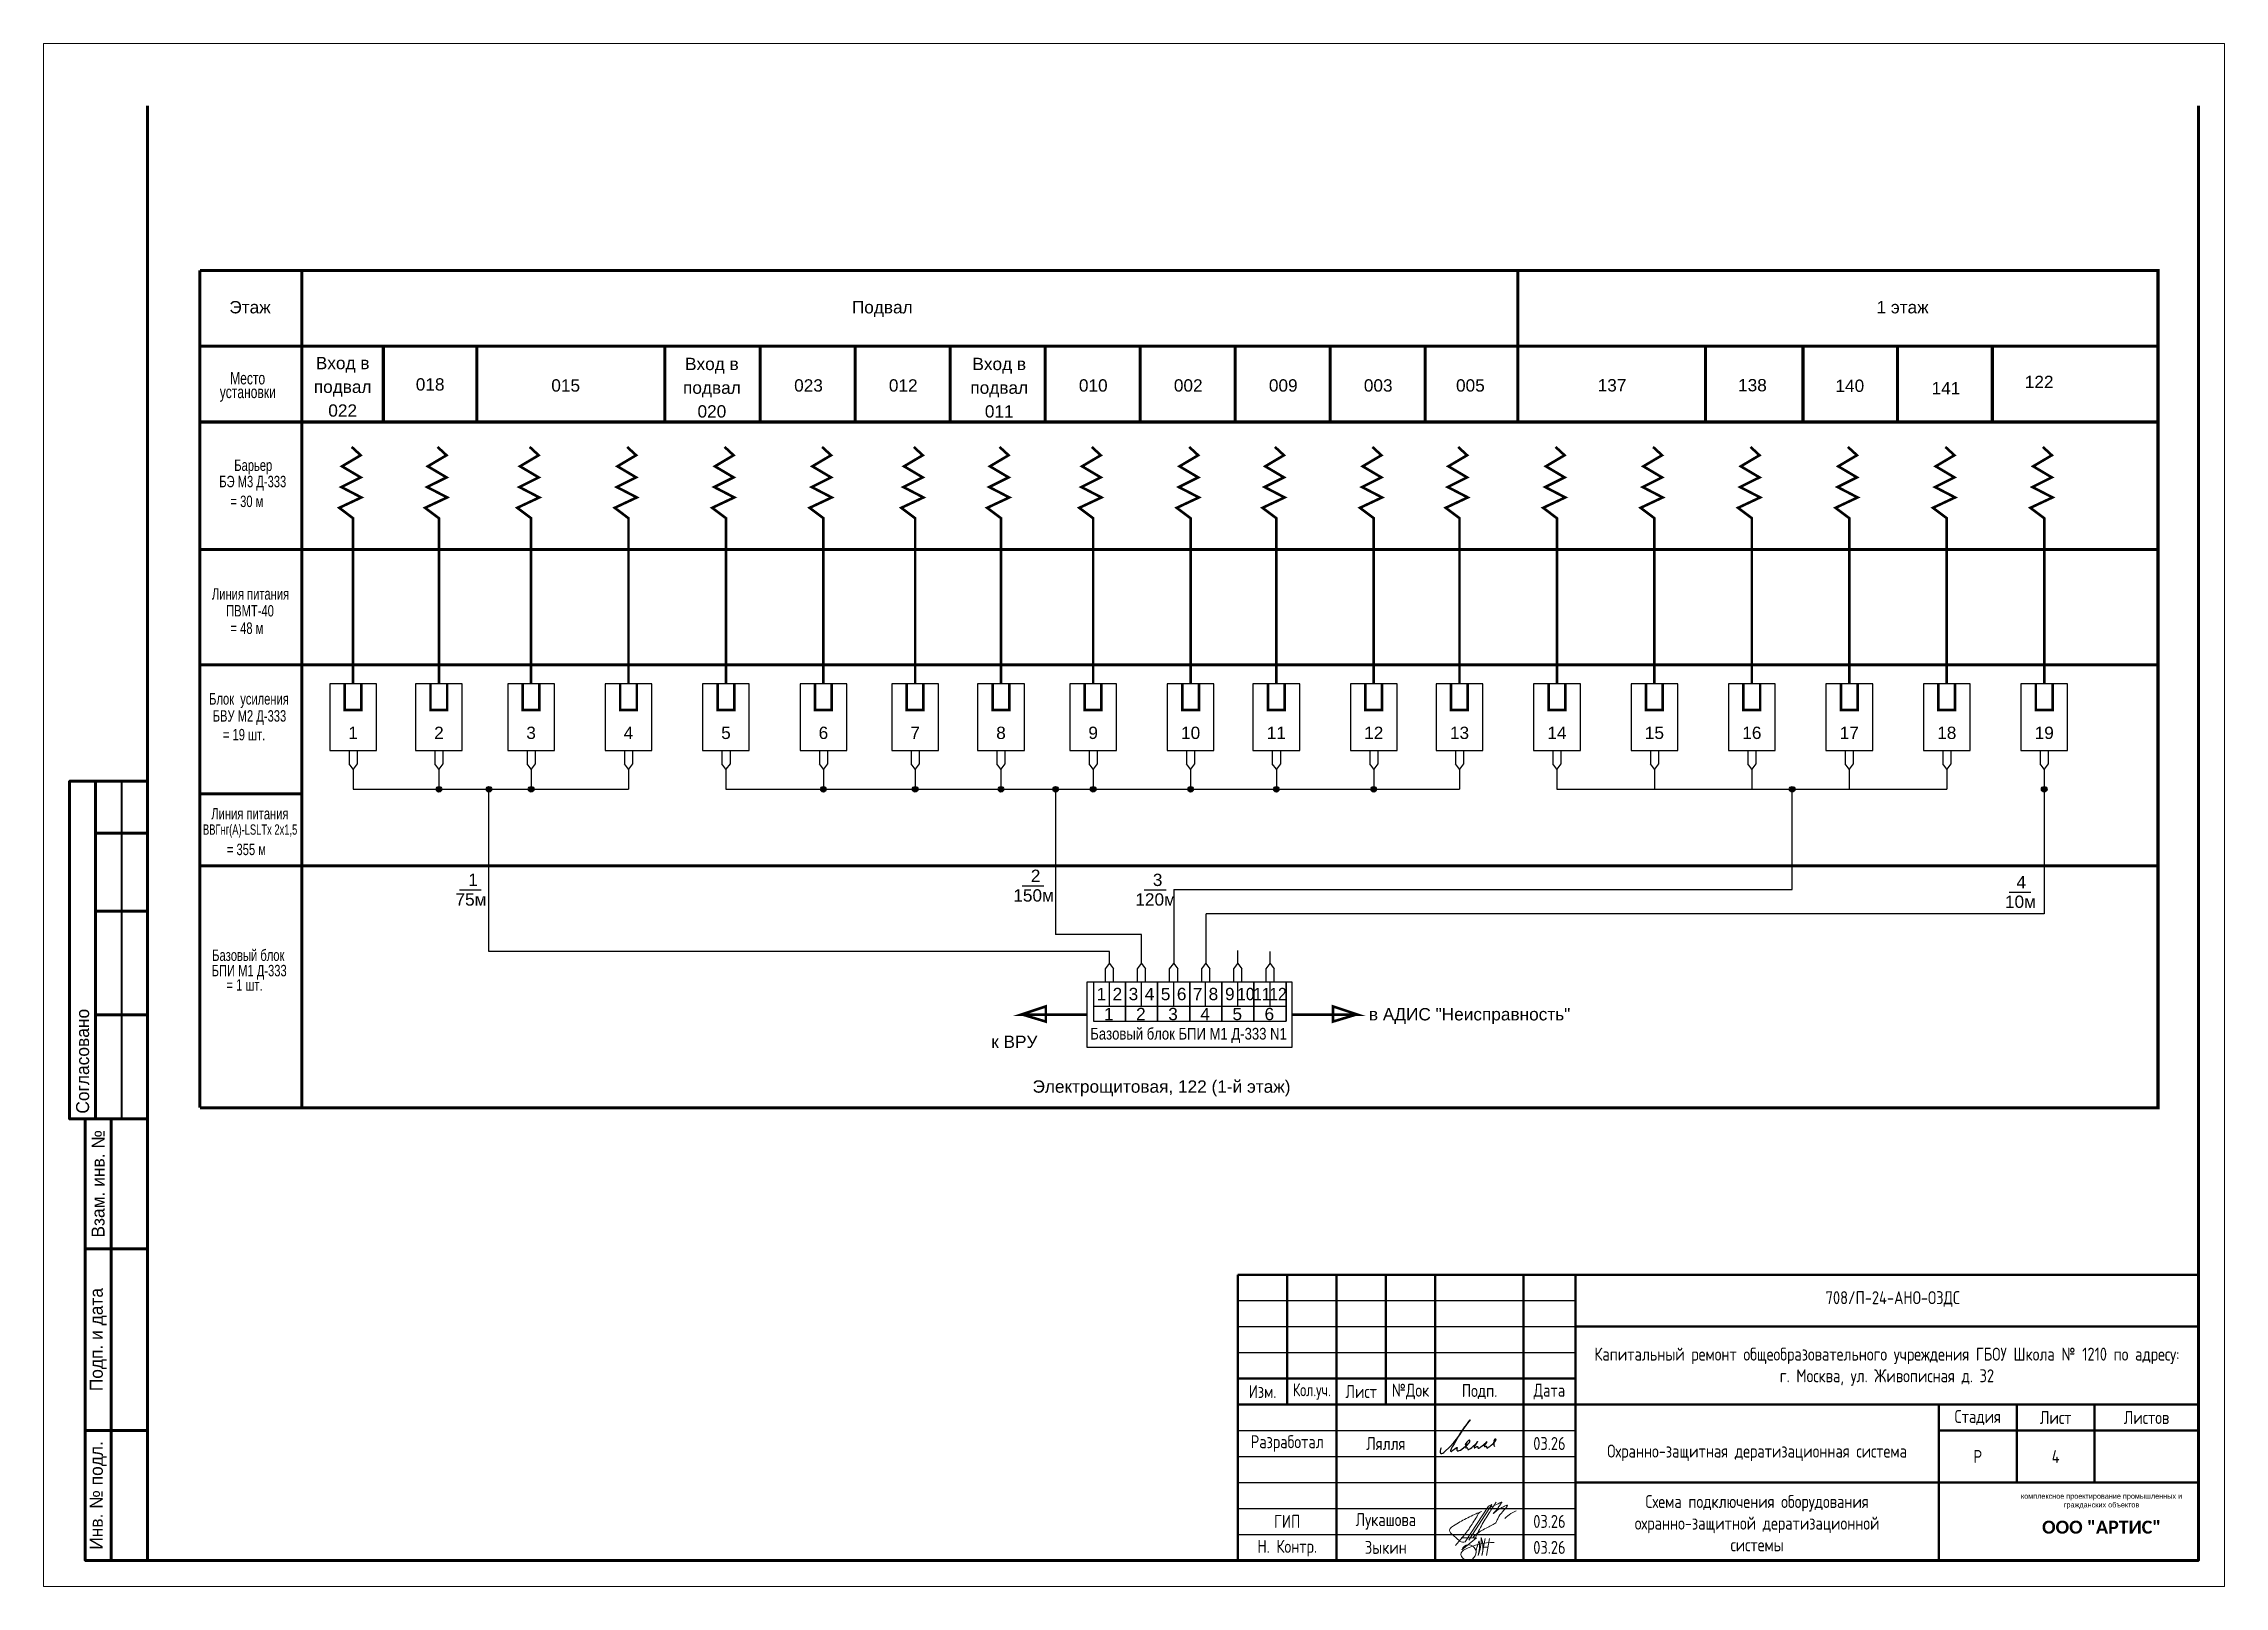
# Paper-space layout 'Схема2' of a CAD drawing. Header units: millimetres. Extents: x -8299 to 1243, y -7149 to 657.
# Drawn here: x -8298.6 to -7880.2, y -7148.7 to -6852.8 of the extents above; entities outside this region: 32.
# The model-space entities are those that its viewports show. They can reach past a viewport. Long polylines and large blocks are cut down to what shows.
import ezdxf
from ezdxf import colors
from ezdxf.entities.mleader import LeaderData, LeaderLine
from ezdxf.enums import TextEntityAlignment as Align
from ezdxf.math import Vec2, Vec3

# ---------------------------------------------------------------- set-up
doc = ezdxf.new("R2010")
doc.units = ezdxf.units.MM
for name, color, linetype in [('__НАДПИСИ', 7, 'Continuous'), ('G-ANOTVPRT_T', 7, 'Continuous'), ('PDF _СОТ', 250, 'Continuous'), ('Р-ПРОЕКТ.АР-071', 7, 'Continuous'), ('СОТ', 7, 'Continuous'), ('стена', 20, 'Continuous')]:
    doc.layers.add(name, color=color, linetype=linetype)
for name, color, linetype, lineweight in [('__ФОРМАТ', 7, 'Continuous', 40), ('A-_ANOTTEXT_T', 7, 'Continuous', 9), ('RC-Выноски', 7, 'Continuous', 0), ('Подписи', 7, 'Continuous', 13), ('Технология', 156, 'Continuous', 25)]:
    doc.layers.add(name, color=color, linetype=linetype, lineweight=lineweight)
doc.layers.add('Границы листа', color=7, linetype='Continuous', lineweight=0, plot=False)
doc.layers.add('ОФ_подписи', color=5, linetype='Continuous', lineweight=13, true_color=0x0000ff)
doc.styles.add('GENERATED_STYLE_2', font='arial.ttf')
doc.styles.add('GOST 2.304 type A', font='', dxfattribs={"height": 250})
doc.styles.add('GOST 2.304 type A_2', font='', dxfattribs={"height": 2.5})
doc.styles.add('GOST 2.304 type A_3', font='', dxfattribs={"height": 3.5})
doc.styles.add('GOST Common_4', font='', dxfattribs={"height": 7})
doc.styles.add('ISOCPEUR', font='isocpeur.ttf', dxfattribs={"width": 0.9, "height": 350})
doc.styles.add('Mipgost_5', font='', dxfattribs={"height": 250})
doc.styles.add('RubezhCAD', font='', dxfattribs={"oblique": 10})
doc.styles.get("Standard").update_dxf_attribs({"font": ''})
doc.styles.add('ГОСТ 2.304', font='')
doc.styles.get('GOST 2.304 type A').set_extended_font_data('GOST 2.304 type A')
doc.styles.get('GOST 2.304 type A_2').set_extended_font_data('GOST 2.304 type A')
doc.styles.get('GOST 2.304 type A_3').set_extended_font_data('GOST 2.304 type A')
doc.styles.get('GOST Common_4').set_extended_font_data('GOST 2.304 type A')
doc.styles.get('Mipgost_5').set_extended_font_data('Mipgost')
doc.styles.get('RubezhCAD').set_extended_font_data('GOST type A')
doc.styles.get('Standard').set_extended_font_data('GOST type B')
doc.styles.get('ГОСТ 2.304').set_extended_font_data('GOST 2.304 type A')

psp = doc.layouts.new('Схема2')

# ---------------------------------------------------------------- texts
at = {"layer": 'A-_ANOTTEXT_T', "attachment_point": 1}
for s, insert, char_height, width, style in [('\\fGOST Common|b0|i0|c204|p34|; ', (599.92, 657.41), 7, 2.9662, 'GOST Common_4'), ('\\fGOST Common|b0|i0|c204|p34|; ', (682.41, 657.41), 7, 2.9662, 'GOST Common_4'), ('\\fGOST Common|b0|i0|c204|p34|; ', (738.37, 657.41), 7, 2.9662, 'GOST Common_4'), ('\\fGOST Common|b0|i0|c204|p34|; ', (844.53, 657.41), 7, 2.9662, 'GOST Common_4'), ('\\fGOST Common|b0|i0|c204|p34|; ', (640.87, 645.43), 7, 2.9662, 'GOST Common_4'), ('\\fGOST Common|b0|i0|c204|p34|; ', (708.67, 645.43), 7, 2.9662, 'GOST Common_4'), ('\\fGOST Common|b0|i0|c204|p34|; ', (810.07, 645.43), 7, 2.9662, 'GOST Common_4'), ('\\fGOST Common|b0|i0|c204|p34|; ', (822.44, 645.43), 7, 2.9662, 'GOST Common_4'), ('\\fGOST Common|b0|i0|c204|p34|; ', (652.58, 621.49), 7, 2.9662, 'GOST Common_4'), ('\\fGOST Common|b0|i0|c204|p34|; ', (731.88, 621.49), 7, 2.9662, 'GOST Common_4'), ('\\fGOST Common|b0|i0|c204|p34|; ', (790.56, 621.49), 7, 2.9662, 'GOST Common_4'), ('\\fGOST 2.304 type A|b0|i0|c204|p34|; ', (1157.37, 68.61), 2.5, 1.2827, 'GOST 2.304 type A_2'), ('\\fGOST 2.304 type A|b0|i0|c204|p34|; ', (1161.34, 68.61), 2.5, 1.2827, 'GOST 2.304 type A_2'), ('\\fGOST 2.304 type A|b0|i0|c204|p34|; ', (1183.56, 68.61), 2.5, 1.2827, 'GOST 2.304 type A_2'), ('\\fGOST 2.304 type A|b0|i0|c204|p34|; ', (1186.08, 68.61), 2.5, 1.2827, 'GOST 2.304 type A_2'), ('\\fGOST 2.304 type A|b0|i0|c204|p34|; ', (1199.44, 68.61), 2.5, 1.2827, 'GOST 2.304 type A_2'), ('\\fGOST 2.304 type A|b0|i0|c204|p34|; ', (1214.45, 68.61), 2.5, 1.2827, 'GOST 2.304 type A_2'), ('\\fGOST 2.304 type A|b0|i0|c204|p34|; ', (1224.71, 68.61), 2.5, 1.2827, 'GOST 2.304 type A_2'), ('\\fGOST 2.304 type A|b0|i0|c204|p34|; ', (1145.4, 64.78), 2.5, 1.2827, 'GOST 2.304 type A_2'), ('\\fGOST 2.304 type A|b0|i0|c204|p34|; ', (1149.63, 64.78), 2.5, 1.2827, 'GOST 2.304 type A_2'), ('\\fGOST 2.304 type A|b0|i0|c204|p34|; ', (1158.82, 64.78), 2.5, 1.2827, 'GOST 2.304 type A_2'), ('\\fGOST 2.304 type A|b0|i0|c204|p34|; ', (1142.67, 17.43), 3.5, 1.6835, 'GOST 2.304 type A_3'), ('\\fGOST 2.304 type A|b0|i0|c204|p34|; ', (1170.98, 17.43), 3.5, 1.6835, 'GOST 2.304 type A_3'), ('\\fGOST 2.304 type A|b0|i0|c204|p34|; ', (1182.29, 17.43), 3.5, 1.6835, 'GOST 2.304 type A_3'), ('\\fGOST 2.304 type A|b0|i0|c204|p34|; ', (1201.87, 17.43), 3.5, 1.6835, 'GOST 2.304 type A_3'), ('\\fGOST 2.304 type A|b0|i0|c204|p34|; ', (1243.34, 17.43), 3.5, 1.6835, 'GOST 2.304 type A_3'), ('\\fGOST 2.304 type A|b0|i0|c204|p34|; ', (1143.4, 12.07), 3.5, 1.6835, 'GOST 2.304 type A_3'), ('\\fGOST 2.304 type A|b0|i0|c204|p34|; ', (1167.34, 12.07), 3.5, 1.6835, 'GOST 2.304 type A_3'), ('\\fGOST 2.304 type A|b0|i0|c204|p34|; ', (1225.35, 12.07), 3.5, 1.6835, 'GOST 2.304 type A_3'), ('\\fGOST 2.304 type A|b0|i0|c204|p34|; ', (1232.69, 12.07), 3.5, 1.6835, 'GOST 2.304 type A_3'), ('\\fGOST 2.304 type A|b0|i0|c204|p34|; ', (1160.79, 6.71), 3.5, 1.6835, 'GOST 2.304 type A_3'), ('\\fGOST 2.304 type A|b0|i0|c204|p34|; ', (1211.59, 6.71), 3.5, 1.6835, 'GOST 2.304 type A_3')]:
    psp.add_mtext(s, dxfattribs=dict(at, insert=insert, char_height=char_height, width=width, style=style))

msp = doc.modelspace()

# ---------------------------------------------------------------- texts
at = {"layer": 'Р-ПРОЕКТ.АР-071', "color": 0, "linetype": 'Continuous', "style": 'GENERATED_STYLE_2'}
for s, height, width, p in [('Место', 237.5, 0.7, (-315707, -15765)), ('установки', 237.5, 0.7, (-315907, -16029)), ('Барьер', 220, 0.7, (-315628, -17431)), ('БЭ М3 Д-333', 220, 0.7, (-315917, -17745)), ('= 30 м', 220, 0.7, (-315700, -18126)), ('Линия питания', 220, 0.7, (-316058, -19908)), ('ПВМТ-40', 220, 0.7, (-315784, -20233)), ('= 48 м', 220, 0.7, (-315700, -20568)), ('Блок  усиления', 220, 0.7, (-316112, -21929)), ('БВУ М2 Д-333', 220, 0.7, (-316043, -22257)), ('= 19 шт.', 220, 0.7, (-315847, -22617)), ('Линия питания', 220, 0.7, (-316070, -24138)), ('ВВГнг(А)-LSLTx 2х1,5', 198.55, 0.65, (-316230, -24434)), ('= 355 м', 220, 0.7, (-315770, -24827)), ('Базовый блок', 220, 0.7, (-316053, -26864)), ('БПИ М1 Д-333 ', 220, 0.7, (-316063, -27160)), ('= 1 шт.', 220, 0.7, (-315777, -27437)), ('Базовый блок БПИ М1 Д-333 N1', 225.62, 0.8, (-299142, -28378))]:
    msp.add_text(s, height=height, rotation=0, dxfattribs=dict(at, width=width)).set_placement(p)
at = {"layer": 'Р-ПРОЕКТ.АР-071', "color": 0, "style": 'GENERATED_STYLE_2'}
for s, rotation, p in [('в АДИС "Неисправность"', 360, (-293775, -28009)), ('к ВРУ', 0, (-301050, -28539)), ('Электрощитовая, 122 (1-й этаж)', 0, (-300254, -29401))]:
    msp.add_text(s, height=237.5, rotation=rotation, dxfattribs=at).set_placement(p)
at = {"layer": 'Р-ПРОЕКТ.АР-071', "color": 0, "linetype": 'Continuous', "char_height": 237.5, "attachment_point": 2, "rotation": 0, "line_spacing_factor": 1.153846, "style": 'GENERATED_STYLE_2'}
for s, insert, width in [('{\\C256;Этаж}', (-315324, -14160), 12074.22), ('{\\C256;Подвал}', (-303148, -14160), 12074.22), ('{\\C256;1 этаж}', (-283497, -14160), 12074.22), ('{\\C256;Вход в подвал\\P022}', (-313540, -15235), 1573.2), ('{\\C256;Вход в подвал\\P020}', (-306429, -15252), 1573.2), ('{\\C256;Вход в подвал\\P011}', (-300895, -15252), 1573.2), ('{\\C256;018}', (-311855, -15646), 1796.35), ('{\\C256;015}', (-309245, -15666), 1796.35), ('{\\C256;023}', (-304568, -15666), 1796.35), ('{\\C256;012}', (-302744, -15666), 1796.35), ('{\\C256;010}', (-299084, -15666), 1796.35), ('{\\C256;002}', (-297255, -15666), 1796.35), ('{\\C256;009}', (-295425, -15666), 1796.35), ('{\\C256;003}', (-293596, -15666), 1796.35), ('{\\C256;005}', (-291821, -15666), 1796.35), ('{\\C256;137}', (-289093, -15663), 1796.35), ('{\\C256;138}', (-286389, -15661), 1796.35), ('{\\C256;140}', (-284513, -15672), 1796.35), ('{\\C256;\\P141}', (-282662, -15262), 1796.35), ('{\\C256;122}', (-280867, -15598), 1796.35), ('{\\C256;\\P1}', (-313340, -21897), 900.36), ('{\\C256;\\P2}', (-311686, -21897), 900.36), ('{\\C256;\\P3}', (-309911, -21897), 900.36), ('{\\C256;\\P4}', (-308035, -21897), 900.36), ('{\\C256;\\P5}', (-306158, -21897), 900.36), ('{\\C256;\\P6}', (-304281, -21897), 900.36), ('{\\C256;\\P7}', (-302514, -21897), 900.36), ('{\\C256;\\P8}', (-300861, -21897), 900.36), ('{\\C256;\\P9}', (-299086, -21897), 900.36), ('{\\C256;\\P10}', (-297209, -21897), 900.36), ('{\\C256;\\P11}', (-295558, -21897), 900.36), ('{\\C256;\\P12}', (-293682, -21897), 900.36), ('{\\C256;\\P13}', (-292030, -21897), 900.36), ('{\\C256;\\P14}', (-290154, -21897), 900.36), ('{\\C256;\\P15}', (-288277, -21897), 900.36), ('{\\C256;\\P16}', (-286400, -21897), 900.36), ('{\\C256;\\P17}', (-284523, -21897), 900.36), ('{\\C256;\\P18}', (-282646, -21897), 900.36), ('{\\C256;\\P19}', (-280769, -21897), 900.36), ('{\\C256;1}', (-311030, -25184), 981.02), ('{\\C256;2}', (-300194, -25106), 981.02), ('{\\C256;3}', (-297844, -25184), 981.02), ('{\\C256;75м}', (-311069, -25562), 981.02), ('{\\C256;150м}', (-300233, -25484), 981.02), ('{\\C256;120м}', (-297883, -25562), 981.02), ('{\\C256;10м}', (-281227, -25606), 981.02), ('{\\C256;4}', (-281212, -25229), 981.02), ('{\\C256;1}', (-298928, -27382), 981.02), ('{\\C256;2}', (-298619, -27382), 981.02), ('{\\C256;3}', (-298310, -27382), 981.02), ('{\\C256;4}', (-298000, -27382), 981.02), ('{\\C256;5}', (-297691, -27382), 981.02), ('{\\C256;6}', (-297382, -27382), 981.02), ('{\\C256;7}', (-297073, -27382), 981.02), ('{\\C256;8}', (-296770, -27382), 981.02), ('{\\C256;9}', (-296454, -27382), 981.02), ('{\\W0.9;\\C256;10}', (-296145, -27382), 981.02), ('{\\W0.9;\\C256;11}', (-295836, -27382), 981.02), ('{\\W0.9;\\C256;12}', (-295526, -27382), 981.02), ('{\\C256;1}', (-298785, -27767), 981.02), ('{\\C256;2}', (-298167, -27767), 981.02), ('{\\C256;3}', (-297548, -27767), 981.02), ('{\\C256;4}', (-296930, -27767), 981.02), ('{\\C256;5}', (-296311, -27767), 981.02), ('{\\C256;6}', (-295693, -27767), 981.02)]:
    msp.add_mtext(s, dxfattribs=dict(at, insert=insert, width=width))
at = {"layer": 'СОТ', "char_height": 250, "attachment_point": 5, "style": 'GOST 2.304 type A'}
for s, insert, width in [('4', (-280549, -36404), 1500), ('Схема подключения оборудования\\Pохранно-защитной дератизационной\\Pсистемы', (-286299, -37688), 7000)]:
    msp.add_mtext(s, dxfattribs=dict(at, insert=insert, width=width))

# ---------------------------------------------------------------- blocks, each defined once
blk = doc.blocks.new('П_Зыкин')
at = {"layer": 'ОФ_подписи', "color": 5, "ltscale": 100, "transparency": 33554687}
for p, q in [((142, 249), (62, -174)), ((102, 37), (218, 37)), ((258, 249), (178, -174))]:
    blk.add_line(p, q, dxfattribs=at)
blk.add_lwpolyline([(-462, 273), (-74, 273), (-446, -30)], dxfattribs=at)
for centre, radius, start, end in [((-271, -94), 186, 314.2393, 159.9348), ((345, -1372), 1523, 88.8758, 117.8788), ((1109, -252), 1204, 158.7593, 174.231), ((-1024, 224), 1068, 337.8144, 2.8859), ((-849, 72), 852, 342.8308, 7.4815), ((-9, 182), 4.48, 8.9691, 155.6551), ((-643, 22), 732, 344.4555, 20.462), ((-318, -169), 151, 108.7568, 173.4251), ((-287, -115), 185, 191.5358, 322.3512)]:
    blk.add_arc(centre, radius, start, end, dxfattribs=at)
blk = doc.blocks.new('П_Лукашова')
at = {"layer": 'ОФ_подписи', "color": 5}
for p, q in [((221, 339), (-221, -339)), ((286, 371), (-156, -307)), ((283, 370), (218, 338))]:
    blk.add_line(p, q, dxfattribs=at)
for points in [[(221, 301), (344, 360), (434, 401), (475, 416), (464, 395), (420, 336), (342, 232), (310, 203), (337, 221), (420, 283), (490, 322), (558, 352), (576, 358), (491, 240), (403, 113), (374, 49), (360, 20)], [(-221, -339), (-276, -344), (-368, -289), (-446, -221), (-505, -166), (-522, -116), (-412, -16), (-295, 56), (-173, 120), (-49, 179), (33, 216), (87, 237), (52, 221), (11, 167), (-59, 51), (-126, -52), (-177, -132), (-256, -231), (-409, -409)], [(360, 20), (294, -18), (203, -65), (91, -124), (-73, -248)], [(366, 415), (236, 213), (85, -37), (-50, -300)], [(530, 102), (646, 199), (748, 254)]]:
    blk.add_spline(points, degree=3, dxfattribs=at)
blk = doc.blocks.new('штамп')
at = {"layer": '__ФОРМАТ', "linetype": 'Continuous', "lineweight": 50}
for p, q in [((531929, 45357), (531929, 50857)), ((531929, 50857), (550429, 50857)), ((532879, 48357), (532879, 50857)), ((533829, 45357), (533829, 50857)), ((534779, 48357), (534779, 50857)), ((535729, 45357), (535729, 50857)), ((537429, 45357), (537429, 50857)), ((538429, 45357), (538429, 50857)), ((550429, 45357), (550429, 50857)), ((538429, 49857), (550429, 49857)), ((531929, 48857), (538429, 48857)), ((531929, 48357), (550429, 48357)), ((545429, 45357), (545429, 48357)), ((546929, 46857), (546929, 48357)), ((548429, 46857), (548429, 48357)), ((545429, 47857), (550429, 47857)), ((538429, 46857), (550429, 46857)), ((531929, 45357), (550429, 45357))]:
    blk.add_line(p, q, dxfattribs=at)
at = {"layer": '__ФОРМАТ', "linetype": 'Continuous', "lineweight": -2}
for p, q in [((531929, 50357), (538429, 50357)), ((531929, 49857), (538429, 49857)), ((531929, 49357), (538429, 49357)), ((531929, 48857), (538429, 48857)), ((531929, 47857), (538429, 47857)), ((531929, 47357), (538429, 47357)), ((531929, 46857), (538429, 46857)), ((538429, 46857), (550429, 46857)), ((531929, 46357), (538429, 46357)), ((531929, 45857), (538429, 45857))]:
    blk.add_line(p, q, dxfattribs=at)
at = {"layer": 'Подписи', "color": 5, "lineweight": 25}
blk.add_lwpolyline([(535847, 47525), (535833, 47500), (535823, 47461), (535824, 47440), (535829, 47423), (535840, 47414), (535857, 47413), (535876, 47421), (535897, 47435), (535917, 47454), (536005, 47539), (536088, 47624), (536142, 47690), (536203, 47776), (536266, 47874), (536323, 47953), (536362, 48009), (536395, 48059), (536405, 48060), (536397, 48045), (536295, 47925), (536205, 47790), (536095, 47603), (536059, 47544), (536038, 47506), (536029, 47485), (536027, 47473), (536027, 47462), (536031, 47457), (536037, 47454), (536045, 47456), (536057, 47466), (536072, 47479), (536107, 47506), (536133, 47525), (536147, 47532), (536152, 47532), (536153, 47529), (536150, 47520), (536147, 47504), (536146, 47491), (536148, 47479), (536150, 47471), (536157, 47465), (536166, 47462), (536178, 47464), (536189, 47469), (536215, 47480), (536240, 47498), (536281, 47529), (536306, 47550), (536324, 47567), (536342, 47582), (536372, 47609), (536388, 47629), (536397, 47646), (536399, 47657), (536398, 47666), (536393, 47671), (536383, 47671), (536372, 47667), (536356, 47653), (536336, 47632), (536323, 47612), (536313, 47599), (536309, 47587), (536310, 47579), (536315, 47575), (536326, 47579), (536335, 47585), (536344, 47592), (536348, 47595), (536352, 47596), (536354, 47595), (536355, 47592), (536349, 47583), (536342, 47575), (536334, 47561), (536326, 47547), (536322, 47538), (536320, 47531), (536321, 47523), (536325, 47519), (536328, 47519), (536333, 47524), (536338, 47527), (536344, 47526), (536346, 47520), (536351, 47508), (536355, 47498), (536359, 47493), (536366, 47491), (536375, 47491), (536385, 47497), (536412, 47513), (536436, 47532), (536466, 47559), (536491, 47583), (536517, 47607), (536529, 47621), (536545, 47642), (536547, 47643), (536546, 47644), (536543, 47644), (536541, 47642), (536538, 47637), (536499, 47577), (536491, 47558), (536482, 47544), (536480, 47535), (536479, 47529), (536481, 47524), (536483, 47522), (536489, 47523), (536494, 47526), (536502, 47532), (536512, 47539), (536522, 47544), (536530, 47548), (536541, 47549), (536547, 47546), (536550, 47541), (536551, 47531), (536552, 47525), (536553, 47521), (536558, 47517), (536562, 47515), (536568, 47515), (536575, 47517), (536583, 47523), (536596, 47533), (536617, 47547), (536636, 47561), (536659, 47583), (536688, 47609), (536702, 47620), (536713, 47630), (536721, 47636), (536727, 47641), (536727, 47643), (536726, 47644), (536723, 47643), (536720, 47638), (536715, 47629), (536693, 47594), (536681, 47575), (536676, 47566), (536674, 47557), (536677, 47551), (536679, 47547), (536684, 47546), (536689, 47549), (536695, 47552), (536700, 47554), (536709, 47554), (536716, 47551), (536717, 47545), (536719, 47535), (536721, 47527), (536725, 47524), (536731, 47520), (536741, 47523), (536747, 47528), (536757, 47534), (536779, 47550), (536809, 47572), (536842, 47600), (536865, 47623), (536880, 47642), (536895, 47664), (536899, 47675), (536901, 47684), (536898, 47689), (536891, 47693), (536881, 47689), (536873, 47682), (536862, 47668), (536856, 47654), (536855, 47638), (536856, 47622), (536856, 47598), (536858, 47583), (536860, 47572), (536864, 47560), (536871, 47551)], dxfattribs=at)
at = {"layer": 'ОФ_подписи'}
for name, p, xscale, yscale, zscale in [('П_Лукашова', (536533, 46057), 1.010226427429054, 1.010226427429054, 1.010226427429054), ('П_Зыкин', (536581, 45585), 0.7621923841183493, 0.7621923841183493, 0.7621923841183493)]:
    blk.add_blockref(name, p, dxfattribs=dict(at, xscale=xscale, yscale=yscale, zscale=zscale))
at = {"transparency": 33554687, "attachment_point": 5, "style": 'ГОСТ 2.304'}
for s, insert, char_height, width in [('{\\fArial|b0|i0|c204|p34;комплексное проектирование промышленных и гражданских объектов}', (548563, 46495), 100, 3372.21), ('{\\fCorbel Light|b1|i0|c204|p34;ООО "АРТИС"}', (548563, 45995), 250, 4171.2)]:
    blk.add_mtext(s, dxfattribs=dict(at, insert=insert, char_height=char_height, width=width))
at = {"layer": '__НАДПИСИ', "lineweight": 9, "ltscale": 2, "style": 'ISOCPEUR', "flags": 1}
blk.add_attdef('NOTATION', (548864, 51134), '', height=250, dxfattribs=at)
at = {"layer": '__НАДПИСИ', "lineweight": 9, "ltscale": 2, "style": 'RubezhCAD', "oblique": 10}
blk.add_attdef('SHEET', text='', height=250, dxfattribs=at).set_placement((547679, 47357), align=Align.MIDDLE_CENTER)
at = {"layer": '__ФОРМАТ', "color": 7, "linetype": 'Continuous', "lineweight": 20, "char_height": 250, "attachment_point": 5, "style": 'GOST 2.304 type A'}
for s, insert, width in [('Капитальный ремонт общеобразовательного учреждения ГБОУ Школа № 1210 по адресу:      \\Pг. Москва, ул. Живописная д. 32', (544429, 49085), 12000), ('\\pi-7.5,l7.5,t7.5;{\\W0.9;\\C256;Кол.уч.}', (533354, 48607), 950), ('Охранно-защитная дератизационная система', (541929, 47427), 7000)]:
    blk.add_mtext(s, dxfattribs=dict(at, insert=insert, width=width))
at = {"layer": '__ФОРМАТ', "color": 7, "linetype": 'Continuous', "lineweight": 20, "char_height": 250, "attachment_point": 5, "line_spacing_factor": 1.2, "style": 'GOST 2.304 type A'}
for s, insert, width in [('\\pi-7.5,l7.5,t7.5;{\\C256;Изм.}', (532404, 48607), 950), ('\\pi-7.5,l7.5,t7.5;{\\C256;Лист}', (534304, 48607), 950), ('\\pi-7.5,l7.5,t7.5;{\\C256;№Док}', (535254, 48607), 950), ('\\pi-7.5,l7.5,t7.5;{\\C256;Подп.}', (536584, 48607), 1710.72), ('\\pi-7.5,l7.5,t7.5;{\\C256;Дата}', (537929, 48607), 1000), ('\\pi-7.5,l7.5,t7.5;{\\C256;Стадия}', (546179, 48107), 1500), ('\\pi-7.5,l7.5,t7.5;{\\C256;Лист}', (547679, 48107), 1500), ('\\pi-7.5,l7.5,t7.5;{\\C256;Листов}', (549429, 48107), 2000), ('\\pi-7.5,l7.5,t7.5;{\\C256;Разработал}', (532879, 47607), 1900), ('{\\C256;Лялля}', (534779, 47607), 1900), ('{\\C256;03.26}', (537929, 47607), 1000), ('\\pi-750,l750,t750;{\\C256;Р}', (546179, 47357), 1500), ('\\pi-7.5,l7.5,t7.5;{\\C256;ГИП}', (532879, 46107), 1900), ('{\\C256;Лукашова}', (534779, 46107), 1900), ('{\\C256;03.26}', (537929, 46107), 1000), ('{\\C256;Н. Контр. }', (532879, 45592), 1900), ('\\pi-750,l750,t750;{\\C256;Зыкин}', (534779, 45607), 1900), ('{\\C256;03.26}', (537929, 45607), 1000)]:
    blk.add_mtext(s, dxfattribs=dict(at, insert=insert, width=width))
at = {"layer": 'стена', "color": 18, "true_color": 0x000000, "insert": (543249, 50539), "char_height": 250, "width": 3851.47, "attachment_point": 1, "style": 'GOST 2.304 type A'}
blk.add_mtext('708/П-24-АНО-ОЗДС', dxfattribs=at)
blk = doc.blocks.new('*U1468')
for p, q in [((5, 155), (5, 90)), ((15, 155), (15, 90))]:
    blk.add_line(p, q)
at = {"lineweight": -2}
for p, q in [((10, 155), (10, 90)), ((10, 145), (20, 145)), ((10, 130), (20, 130)), ((10, 110), (20, 110)), ((13, 90), (13, 5)), ((8, 65), (20, 65)), ((8, 30), (20, 30))]:
    blk.add_line(p, q, dxfattribs=at)
blk.add_lwpolyline([(20, 5), (415, 5), (415, 292), (20, 292)], close=True, dxfattribs=at)
for points in [[(20, 155), (5, 155), (5, 90), (8, 90)], [(20, 5), (8, 5), (8, 90), (20, 90)]]:
    blk.add_lwpolyline(points, dxfattribs=at)
at = {"layer": 'Границы листа'}
blk.add_lwpolyline([(420, 0), (0, 0), (0, 297), (420, 297)], close=True, dxfattribs=at)
at = {"lineweight": 30, "style": 'Mipgost_5'}
blk.add_text('Согласовано', height=2.5, rotation=90, dxfattribs=at).set_placement((7.5, 91), align=Align.MIDDLE_LEFT)
for s, p in [('Взам. инв. №', (10.5, 77.5)), ('Подп. и дата', (10.5, 47.5)), ('Инв. № подл.', (10.5, 17.5))]:
    blk.add_text(s, height=2.5, rotation=90, dxfattribs=at).set_placement(p, align=Align.MIDDLE)
at = {"lineweight": 13, "oblique": 10, "flags": 8}
blk.add_attdef('ФОРМАТ', (380.94, 1.12), '', height=3, dxfattribs=at)
blk = doc.blocks.new('_None')

# ---------------------------------------------------------------- hatches: boundary and pattern name
h = msp.add_hatch(color=0)
edge = h.paths.add_edge_path()
edge.add_arc((-311686, -23560), 53.9, 0, 360)
h = msp.add_hatch(color=0)
edge = h.paths.add_edge_path()
edge.add_arc((-310723, -23559), 53.9, 0, 360)
h = msp.add_hatch(color=0)
edge = h.paths.add_edge_path()
edge.add_arc((-309911, -23560), 53.9, 0, 360)
h = msp.add_hatch(color=0)
edge = h.paths.add_edge_path()
edge.add_arc((-304281, -23560), 53.9, 0, 360)
h = msp.add_hatch(color=0)
edge = h.paths.add_edge_path()
edge.add_arc((-302514, -23560), 53.9, 0, 360)
h = msp.add_hatch(color=0)
edge = h.paths.add_edge_path()
edge.add_arc((-300861, -23560), 53.9, 0, 360)
h = msp.add_hatch(color=0)
edge = h.paths.add_edge_path()
edge.add_arc((-299809, -23560), 53.9, 0, 360)
h = msp.add_hatch(color=0)
edge = h.paths.add_edge_path()
edge.add_arc((-299086, -23560), 53.9, 0, 360)
h = msp.add_hatch(color=0)
edge = h.paths.add_edge_path()
edge.add_arc((-297209, -23560), 53.9, 0, 360)
h = msp.add_hatch(color=0)
edge = h.paths.add_edge_path()
edge.add_arc((-295558, -23560), 53.9, 0, 360)
h = msp.add_hatch(color=0)
edge = h.paths.add_edge_path()
edge.add_arc((-293682, -23560), 53.9, 0, 360)
h = msp.add_hatch(color=0)
edge = h.paths.add_edge_path()
edge.add_arc((-285625, -23560), 53.9, 0, 360)
h = msp.add_hatch(color=0)
edge = h.paths.add_edge_path()
edge.add_arc((-280769, -23560), 53.9, 0, 360)

# ---------------------------------------------------------------- linework, layer by layer
at = {"color": 0}
for centre in [(-311686, -23560), (-310723, -23559), (-309911, -23560), (-304281, -23560), (-302514, -23560), (-300861, -23560), (-299809, -23560), (-299086, -23560), (-297209, -23560), (-295558, -23560), (-293682, -23560), (-285625, -23560), (-280769, -23560)]:
    msp.add_circle(centre, 53.9, dxfattribs=at)
at = {"layer": 'Р-ПРОЕКТ.АР-071', "color": 0, "linetype": 'Continuous'}
for p, q in [((-313417, -22813), (-313417, -23067)), ((-313340, -23172), (-313417, -23067)), ((-313262, -23067), (-313340, -23172)), ((-313262, -22813), (-313262, -23067)), ((-311764, -22813), (-311764, -23067)), ((-311686, -23172), (-311764, -23067)), ((-311609, -23067), (-311686, -23172)), ((-311609, -22813), (-311609, -23067)), ((-309989, -22813), (-309989, -23067)), ((-309911, -23172), (-309989, -23067)), ((-309834, -23067), (-309911, -23172)), ((-309834, -22813), (-309834, -23067)), ((-308112, -22813), (-308112, -23067)), ((-308035, -23172), (-308112, -23067)), ((-307957, -23067), (-308035, -23172)), ((-307957, -22813), (-307957, -23067)), ((-306235, -22813), (-306235, -23067)), ((-306158, -23172), (-306235, -23067)), ((-306080, -23067), (-306158, -23172)), ((-306080, -22813), (-306080, -23067)), ((-304358, -22813), (-304358, -23067)), ((-304281, -23172), (-304358, -23067)), ((-304204, -23067), (-304281, -23172)), ((-304204, -22813), (-304204, -23067)), ((-302592, -22813), (-302592, -23067)), ((-302514, -23172), (-302592, -23067)), ((-302437, -23067), (-302514, -23172)), ((-302437, -22813), (-302437, -23067)), ((-300939, -22813), (-300939, -23067)), ((-300861, -23172), (-300939, -23067)), ((-300784, -23067), (-300861, -23172)), ((-300784, -22813), (-300784, -23067)), ((-299164, -22813), (-299164, -23067)), ((-299086, -23172), (-299164, -23067)), ((-299009, -23067), (-299086, -23172)), ((-299009, -22813), (-299009, -23067)), ((-297287, -22813), (-297287, -23067)), ((-297209, -23172), (-297287, -23067)), ((-297132, -23067), (-297209, -23172)), ((-297132, -22813), (-297132, -23067)), ((-295636, -22813), (-295636, -23067)), ((-295558, -23172), (-295636, -23067)), ((-295481, -23067), (-295558, -23172)), ((-295481, -22813), (-295481, -23067)), ((-293759, -22813), (-293759, -23067)), ((-293682, -23172), (-293759, -23067)), ((-293604, -23067), (-293682, -23172)), ((-293604, -22813), (-293604, -23067)), ((-292108, -22813), (-292108, -23067)), ((-292030, -23172), (-292108, -23067)), ((-291953, -23067), (-292030, -23172)), ((-291953, -22813), (-291953, -23067)), ((-290231, -22813), (-290231, -23067)), ((-290154, -23172), (-290231, -23067)), ((-290076, -23067), (-290154, -23172)), ((-290076, -22813), (-290076, -23067)), ((-288354, -22813), (-288354, -23067)), ((-288277, -23172), (-288354, -23067)), ((-288199, -23067), (-288277, -23172)), ((-288199, -22813), (-288199, -23067)), ((-286477, -22813), (-286477, -23067)), ((-286400, -23172), (-286477, -23067)), ((-286323, -23067), (-286400, -23172)), ((-286323, -22813), (-286323, -23067)), ((-284600, -22813), (-284600, -23067)), ((-284523, -23172), (-284600, -23067)), ((-284446, -23067), (-284523, -23172)), ((-284446, -22813), (-284446, -23067)), ((-282723, -22813), (-282723, -23067)), ((-282646, -23172), (-282723, -23067)), ((-282569, -23067), (-282646, -23172)), ((-282569, -22813), (-282569, -23067)), ((-280846, -22813), (-280846, -23067)), ((-280769, -23172), (-280846, -23067)), ((-280692, -23067), (-280769, -23172)), ((-280692, -22813), (-280692, -23067)), ((-313340, -23172), (-313340, -23560)), ((-311686, -23172), (-311686, -23560)), ((-309911, -23172), (-309911, -23560)), ((-308035, -23172), (-308035, -23560)), ((-306158, -23172), (-306158, -23560)), ((-304281, -23172), (-304281, -23560)), ((-302514, -23172), (-302514, -23560)), ((-300861, -23172), (-300861, -23560)), ((-299086, -23172), (-299086, -23560)), ((-297209, -23172), (-297209, -23560)), ((-295558, -23172), (-295558, -23560)), ((-293682, -23172), (-293682, -23560)), ((-292030, -23172), (-292030, -23560)), ((-290154, -23172), (-290154, -23560)), ((-288277, -23172), (-288277, -23560)), ((-286400, -23172), (-286400, -23560)), ((-284523, -23172), (-284523, -23560)), ((-282646, -23172), (-282646, -23560)), ((-280769, -23172), (-280769, -23560)), ((-313340, -23560), (-308035, -23560)), ((-306158, -23560), (-292030, -23560)), ((-299809, -23560), (-299809, -26354)), ((-290154, -23560), (-282646, -23560)), ((-285624, -25486), (-285625, -23560)), ((-280769, -23560), (-280769, -25955)), ((-311289, -25495), (-310870, -25495)), ((-300453, -25418), (-300034, -25418)), ((-298103, -25495), (-297683, -25495)), ((-281447, -25540), (-281028, -25540)), ((-298772, -26913), (-298772, -26682)), ((-295680, -26913), (-295680, -26682)), ((-299082, -27271), (-299082, -28023)), ((-298850, -27018), (-298772, -26913)), ((-298850, -27271), (-298850, -27018)), ((-298772, -26913), (-298695, -27018)), ((-298772, -27736), (-298772, -27271)), ((-298695, -27271), (-298695, -27018)), ((-298463, -28023), (-298463, -27271)), ((-298463, -27271), (-298463, -28023)), ((-298463, -27271), (-298463, -28023)), ((-298231, -27018), (-298154, -26913)), ((-298231, -27271), (-298231, -27018)), ((-298154, -26913), (-298076, -27018)), ((-298154, -27736), (-298154, -27271)), ((-298076, -27271), (-298076, -27018)), ((-297845, -28023), (-297845, -27271)), ((-297845, -27271), (-297845, -28023)), ((-297845, -27271), (-297845, -28023)), ((-297613, -27018), (-297535, -26913)), ((-297613, -27271), (-297613, -27018)), ((-297535, -26913), (-297458, -27018)), ((-297535, -27736), (-297535, -27271)), ((-297458, -27271), (-297458, -27018)), ((-297226, -28023), (-297226, -27271)), ((-297226, -27271), (-297226, -28023)), ((-297226, -27271), (-297226, -28023)), ((-296994, -27018), (-296917, -26913)), ((-296994, -27271), (-296994, -27018)), ((-296924, -27736), (-296924, -27271)), ((-296917, -26913), (-296839, -27018)), ((-296839, -27271), (-296839, -27018)), ((-296607, -28023), (-296607, -27271)), ((-296607, -27271), (-296607, -28023)), ((-296607, -27271), (-296607, -28023)), ((-296376, -27018), (-296298, -26913)), ((-296376, -27271), (-296376, -27018)), ((-296298, -26913), (-296221, -27018)), ((-296298, -27736), (-296298, -27271)), ((-296221, -27271), (-296221, -27018)), ((-295989, -28023), (-295989, -27271)), ((-295989, -27271), (-295989, -28023)), ((-295989, -27271), (-295989, -28023)), ((-295757, -27018), (-295680, -26913)), ((-295757, -27271), (-295757, -27018)), ((-295680, -26913), (-295602, -27018)), ((-295680, -27736), (-295680, -27271)), ((-295602, -27271), (-295602, -27018)), ((-295370, -28023), (-295370, -27271)), ((-295370, -27271), (-295370, -28023)), ((-299082, -27736), (-295370, -27736)), ((-299082, -28023), (-298463, -28023)), ((-298463, -28023), (-297845, -28023)), ((-297845, -28023), (-297226, -28023)), ((-297226, -28023), (-296607, -28023)), ((-296607, -28023), (-295989, -28023)), ((-295989, -28023), (-295370, -28023))]:
    msp.add_line(p, q, dxfattribs=at)
for points, const_width in [([(-316290, -29692), (-278579, -29692), (-278579, -13570), (-316290, -13570)], 60), ([(-316290, -13570), (-316290, -29692)], 60), ([(-314328, -13568), (-314328, -29690)], 60), ([(-290908, -13570), (-290908, -16486)], 60), ([(-316290, -15029), (-278579, -15029)], 60), ([(-312757, -15029), (-312757, -16489)], 60), ([(-312757, -15029), (-312757, -16489)], 60), ([(-310957, -15029), (-310957, -16489)], 60), ([(-307337, -15029), (-307337, -16489)], 60), ([(-305499, -15029), (-305499, -16489)], 60), ([(-303669, -15029), (-303669, -16489)], 60), ([(-301840, -15029), (-301840, -16489)], 60), ([(-300010, -15029), (-300010, -16489)], 60), ([(-298180, -15029), (-298180, -16489)], 60), ([(-296351, -15029), (-296351, -16489)], 60), ([(-294521, -15029), (-294521, -16489)], 60), ([(-292691, -15029), (-292691, -16489)], 60), ([(-290908, -15023), (-290908, -16484)], 60), ([(-290908, -15025), (-290908, -16486)], 60), ([(-287291, -15023), (-287291, -16484)], 60), ([(-285414, -15029), (-285414, -16489)], 60), ([(-283593, -15023), (-283593, -16484)], 60), ([(-283593, -15026), (-283593, -16484)], 60), ([(-281768, -15023), (-281768, -16484)], 60), ([(-316290, -16489), (-278579, -16489)], 60), ([(-313340, -21528), (-313340, -18341), (-313606, -18141), (-313180, -17941), (-313566, -17741), (-313193, -17555), (-313553, -17342), (-313193, -17129), (-313366, -16969)], 50), ([(-311686, -21528), (-311686, -18341), (-311953, -18141), (-311527, -17941), (-311913, -17741), (-311540, -17555), (-311900, -17342), (-311540, -17129), (-311713, -16969)], 50), ([(-309911, -21528), (-309911, -18341), (-310178, -18141), (-309752, -17941), (-310138, -17741), (-309765, -17555), (-310125, -17342), (-309765, -17129), (-309938, -16969)], 50), ([(-308035, -21528), (-308035, -18341), (-308301, -18141), (-307875, -17941), (-308261, -17741), (-307888, -17555), (-308248, -17342), (-307888, -17129), (-308061, -16969)], 50), ([(-306158, -21528), (-306158, -18341), (-306424, -18141), (-305998, -17941), (-306384, -17741), (-306011, -17555), (-306371, -17342), (-306011, -17129), (-306184, -16969)], 50), ([(-304281, -21528), (-304281, -18341), (-304547, -18141), (-304121, -17941), (-304507, -17741), (-304134, -17555), (-304494, -17342), (-304134, -17129), (-304307, -16969)], 50), ([(-302514, -21528), (-302514, -18341), (-302781, -18141), (-302355, -17941), (-302741, -17741), (-302368, -17555), (-302728, -17342), (-302368, -17129), (-302541, -16969)], 50), ([(-300861, -21528), (-300861, -18341), (-301128, -18141), (-300701, -17941), (-301088, -17741), (-300715, -17555), (-301074, -17342), (-300715, -17129), (-300888, -16969)], 50), ([(-299086, -21528), (-299086, -18341), (-299353, -18141), (-298926, -17941), (-299313, -17741), (-298940, -17555), (-299300, -17342), (-298940, -17129), (-299113, -16969)], 50), ([(-297209, -21528), (-297209, -18341), (-297476, -18141), (-297050, -17941), (-297436, -17741), (-297063, -17555), (-297423, -17342), (-297063, -17129), (-297236, -16969)], 50), ([(-295558, -21528), (-295558, -18341), (-295825, -18141), (-295399, -17941), (-295785, -17741), (-295412, -17555), (-295772, -17342), (-295412, -17129), (-295585, -16969)], 50), ([(-293682, -21528), (-293682, -18341), (-293948, -18141), (-293522, -17941), (-293908, -17741), (-293535, -17555), (-293895, -17342), (-293535, -17129), (-293708, -16969)], 50), ([(-292030, -21528), (-292030, -18341), (-292297, -18141), (-291871, -17941), (-292257, -17741), (-291884, -17555), (-292244, -17342), (-291884, -17129), (-292057, -16969)], 50), ([(-290154, -21528), (-290154, -18341), (-290420, -18141), (-289994, -17941), (-290380, -17741), (-290007, -17555), (-290367, -17342), (-290007, -17129), (-290180, -16969)], 50), ([(-288277, -21528), (-288277, -18341), (-288543, -18141), (-288117, -17941), (-288503, -17741), (-288130, -17555), (-288490, -17342), (-288130, -17129), (-288303, -16969)], 50), ([(-286400, -21528), (-286400, -18341), (-286666, -18141), (-286240, -17941), (-286626, -17741), (-286253, -17555), (-286613, -17342), (-286253, -17129), (-286426, -16969)], 50), ([(-284523, -21528), (-284523, -18341), (-284789, -18141), (-284363, -17941), (-284749, -17741), (-284376, -17555), (-284736, -17342), (-284376, -17129), (-284550, -16969)], 50), ([(-282646, -21528), (-282646, -18341), (-282913, -18141), (-282486, -17941), (-282873, -17741), (-282499, -17555), (-282859, -17342), (-282499, -17129), (-282673, -16969)], 50), ([(-280769, -21528), (-280769, -18341), (-281036, -18141), (-280609, -17941), (-280996, -17741), (-280623, -17555), (-280982, -17342), (-280623, -17129), (-280796, -16969)], 50), ([(-316290, -18943), (-278579, -18943)], 60), ([(-316290, -21162), (-278579, -21162)], 60), ([(-313501, -21528), (-313501, -22031), (-313180, -22031), (-313180, -21528)], 50), ([(-311848, -21528), (-311848, -22031), (-311527, -22031), (-311527, -21528)], 50), ([(-310073, -21528), (-310073, -22031), (-309752, -22031), (-309752, -21528)], 50), ([(-308196, -21528), (-308196, -22031), (-307875, -22031), (-307875, -21528)], 50), ([(-306319, -21528), (-306319, -22031), (-305998, -22031), (-305998, -21528)], 50), ([(-304443, -21528), (-304443, -22031), (-304121, -22031), (-304121, -21528)], 50), ([(-302676, -21528), (-302676, -22031), (-302355, -22031), (-302355, -21528)], 50), ([(-301023, -21528), (-301023, -22031), (-300702, -22031), (-300702, -21528)], 50), ([(-299248, -21528), (-299248, -22031), (-298927, -22031), (-298927, -21528)], 50), ([(-297371, -21528), (-297371, -22031), (-297050, -22031), (-297050, -21528)], 50), ([(-295720, -21528), (-295720, -22031), (-295399, -22031), (-295399, -21528)], 50), ([(-293843, -21528), (-293843, -22031), (-293522, -22031), (-293522, -21528)], 50), ([(-292192, -21528), (-292192, -22031), (-291871, -22031), (-291871, -21528)], 50), ([(-290315, -21528), (-290315, -22031), (-289994, -22031), (-289994, -21528)], 50), ([(-288439, -21528), (-288439, -22031), (-288117, -22031), (-288117, -21528)], 50), ([(-286562, -21528), (-286562, -22031), (-286240, -22031), (-286240, -21528)], 50), ([(-284685, -21528), (-284685, -22031), (-284363, -22031), (-284363, -21528)], 50), ([(-282808, -21528), (-282808, -22031), (-282486, -22031), (-282486, -21528)], 50), ([(-280931, -21528), (-280931, -22031), (-280609, -22031), (-280609, -21528)], 50), ([(-316290, -23645), (-314328, -23645)], 60), ([(-316290, -23645), (-314328, -23645)], 60), ([(-316290, -25032), (-278579, -25032)], 60), ([(-299208, -27897), (-300472, -27897), (-299998, -27739), (-299998, -28032), (-300455, -27894)], 50), ([(-295258, -27897), (-293994, -27897), (-294468, -27739), (-294468, -28032), (-294011, -27894)], 50)]:
    msp.add_lwpolyline(points, dxfattribs=dict(at, const_width=const_width))
for points in [[(-313790, -22813), (-312889, -22813), (-312889, -21528), (-313790, -21528)], [(-312137, -22813), (-311236, -22813), (-311236, -21528), (-312137, -21528)], [(-310362, -22813), (-309461, -22813), (-309461, -21528), (-310362, -21528)], [(-308485, -22813), (-307584, -22813), (-307584, -21528), (-308485, -21528)], [(-306608, -22813), (-305708, -22813), (-305708, -21528), (-306608, -21528)], [(-304731, -22813), (-303831, -22813), (-303831, -21528), (-304731, -21528)], [(-302965, -22813), (-302064, -22813), (-302064, -21528), (-302965, -21528)], [(-301311, -22813), (-300411, -22813), (-300411, -21528), (-301311, -21528)], [(-299537, -22813), (-298636, -22813), (-298636, -21528), (-299537, -21528)], [(-297660, -22813), (-296759, -22813), (-296759, -21528), (-297660, -21528)], [(-296009, -22813), (-295108, -22813), (-295108, -21528), (-296009, -21528)], [(-294132, -22813), (-293231, -22813), (-293231, -21528), (-294132, -21528)], [(-292481, -22813), (-291580, -22813), (-291580, -21528), (-292481, -21528)], [(-290604, -22813), (-289703, -22813), (-289703, -21528), (-290604, -21528)], [(-288727, -22813), (-287827, -22813), (-287827, -21528), (-288727, -21528)], [(-286850, -22813), (-285950, -22813), (-285950, -21528), (-286850, -21528)], [(-284973, -22813), (-284073, -22813), (-284073, -21528), (-284973, -21528)], [(-283096, -22813), (-282196, -22813), (-282196, -21528), (-283096, -21528)], [(-281219, -22813), (-280319, -22813), (-280319, -21528), (-281219, -21528)], [(-299211, -28523), (-295255, -28523), (-295255, -27271), (-299211, -27271)]]:
    msp.add_lwpolyline(points, close=True, dxfattribs=at)
at = {"layer": 'Технология', "color": 0}
for p, q in [((-310722, -26682), (-310723, -23560)), ((-297535, -25486), (-297535, -26916)), ((-297535, -25486), (-285624, -25486)), ((-280769, -25955), (-296912, -25955)), ((-296911, -26913), (-296911, -25955)), ((-298157, -26354), (-299809, -26354)), ((-298157, -26913), (-298157, -26354)), ((-298772, -26682), (-310722, -26682)), ((-296300, -26913), (-296300, -26666))]:
    msp.add_line(p, q, dxfattribs=at)

# ---------------------------------------------------------------- block references
at = {"layer": '__ФОРМАТ', "lineweight": 60, "xscale": 99.9999999999996, "yscale": 99.9999999999996, "zscale": 99.9999999999996}
msp.add_blockref('*U1468', (-319299, -38904), dxfattribs=at)
at = {"layer": 'PDF _СОТ', "color": 0}
msp.add_blockref('штамп', (-828228, -83761), dxfattribs=at)

msp.set_redraw_order([(e.dxf.handle, doc.entitydb.next_handle()) for e in msp.query("TEXT MTEXT ATTDEF DIMENSION ARC_DIMENSION")])  # texts and dimensions are drawn at this point

# ---------------------------------------------------------------- next in the draw order: leaders
at = {"layer": 'RC-Выноски'}
ml = msp.add_multileader_mtext('Standard', dxfattribs=at)
ml.set_content('ВВГнг(А)-LSLTx 2х1,5\\Pс 1 этажа', color=256, style='RubezhCAD')
ml.set_leader_properties()
ml.set_arrow_properties(name='NONE')
ml.build(insert=Vec2(0, 0))
ml.multileader.update_dxf_attribs({"has_text_frame": 1, "text_left_attachment_type": 6, "text_right_attachment_type": 6, "dogleg_length": 2, "arrow_head_size": 400, "scale": 100})
ctx = ml.context
ctx.base_point, ctx.scale, ctx.char_height, ctx.arrow_head_size, ctx.landing_gap_size, ctx.plane_origin = Vec3(-183990, -9904), 100, 250, 400, 100, Vec3(-683576, -453596)
ctx.left_attachment, ctx.right_attachment, ctx.text_align_type = 6, 6, 1
notes = []
notes.append((ctx, [(0, (1, 1, 0), (-184190, -9904), (1, 0), 200, [(0, [(-184917, -10624)], 0, [])])]))
ctx.mtext.insert, ctx.mtext.width, ctx.mtext.defined_height, ctx.mtext.alignment, ctx.mtext.flow_direction = Vec3(-182458, -9604), 4286.59, 1161, 2, 5
ctx.mtext.has_bg_fill, ctx.mtext.bg_color, ctx.mtext.bg_scale_factor, ctx.mtext.bg_transparency, ctx.mtext.use_window_bg_color = 1, -1027028792, 1.5, 0, 1
for ctx, leaders in notes:
    for number, flags, end, landing, length, lines in leaders:
        leader = LeaderData()
        leader.index, (leader.has_last_leader_line, leader.has_dogleg_vector, leader.attachment_direction) = number, flags
        leader.last_leader_point, leader.dogleg_vector, leader.dogleg_length = Vec3(end), Vec3(landing), length
        for number, points, colour, breaks in lines:
            line = LeaderLine()
            line.index, line.vertices, line.color, line.breaks = number, Vec3.list(points), colors.encode_raw_color(colour), breaks
            leader.lines.append(line)
        ctx.leaders.append(leader)

# ---------------------------------------------------------------- viewports
at = {"layer": 'G-ANOTVPRT_T'}
psp.add_viewport(center=(-8089.44, -7000.74), size=(418.4, 295.8697), view_center_point=(-298299.16, -24054.32), view_height=29700, dxfattribs=at)

doc.saveas('drawing.dxf')
